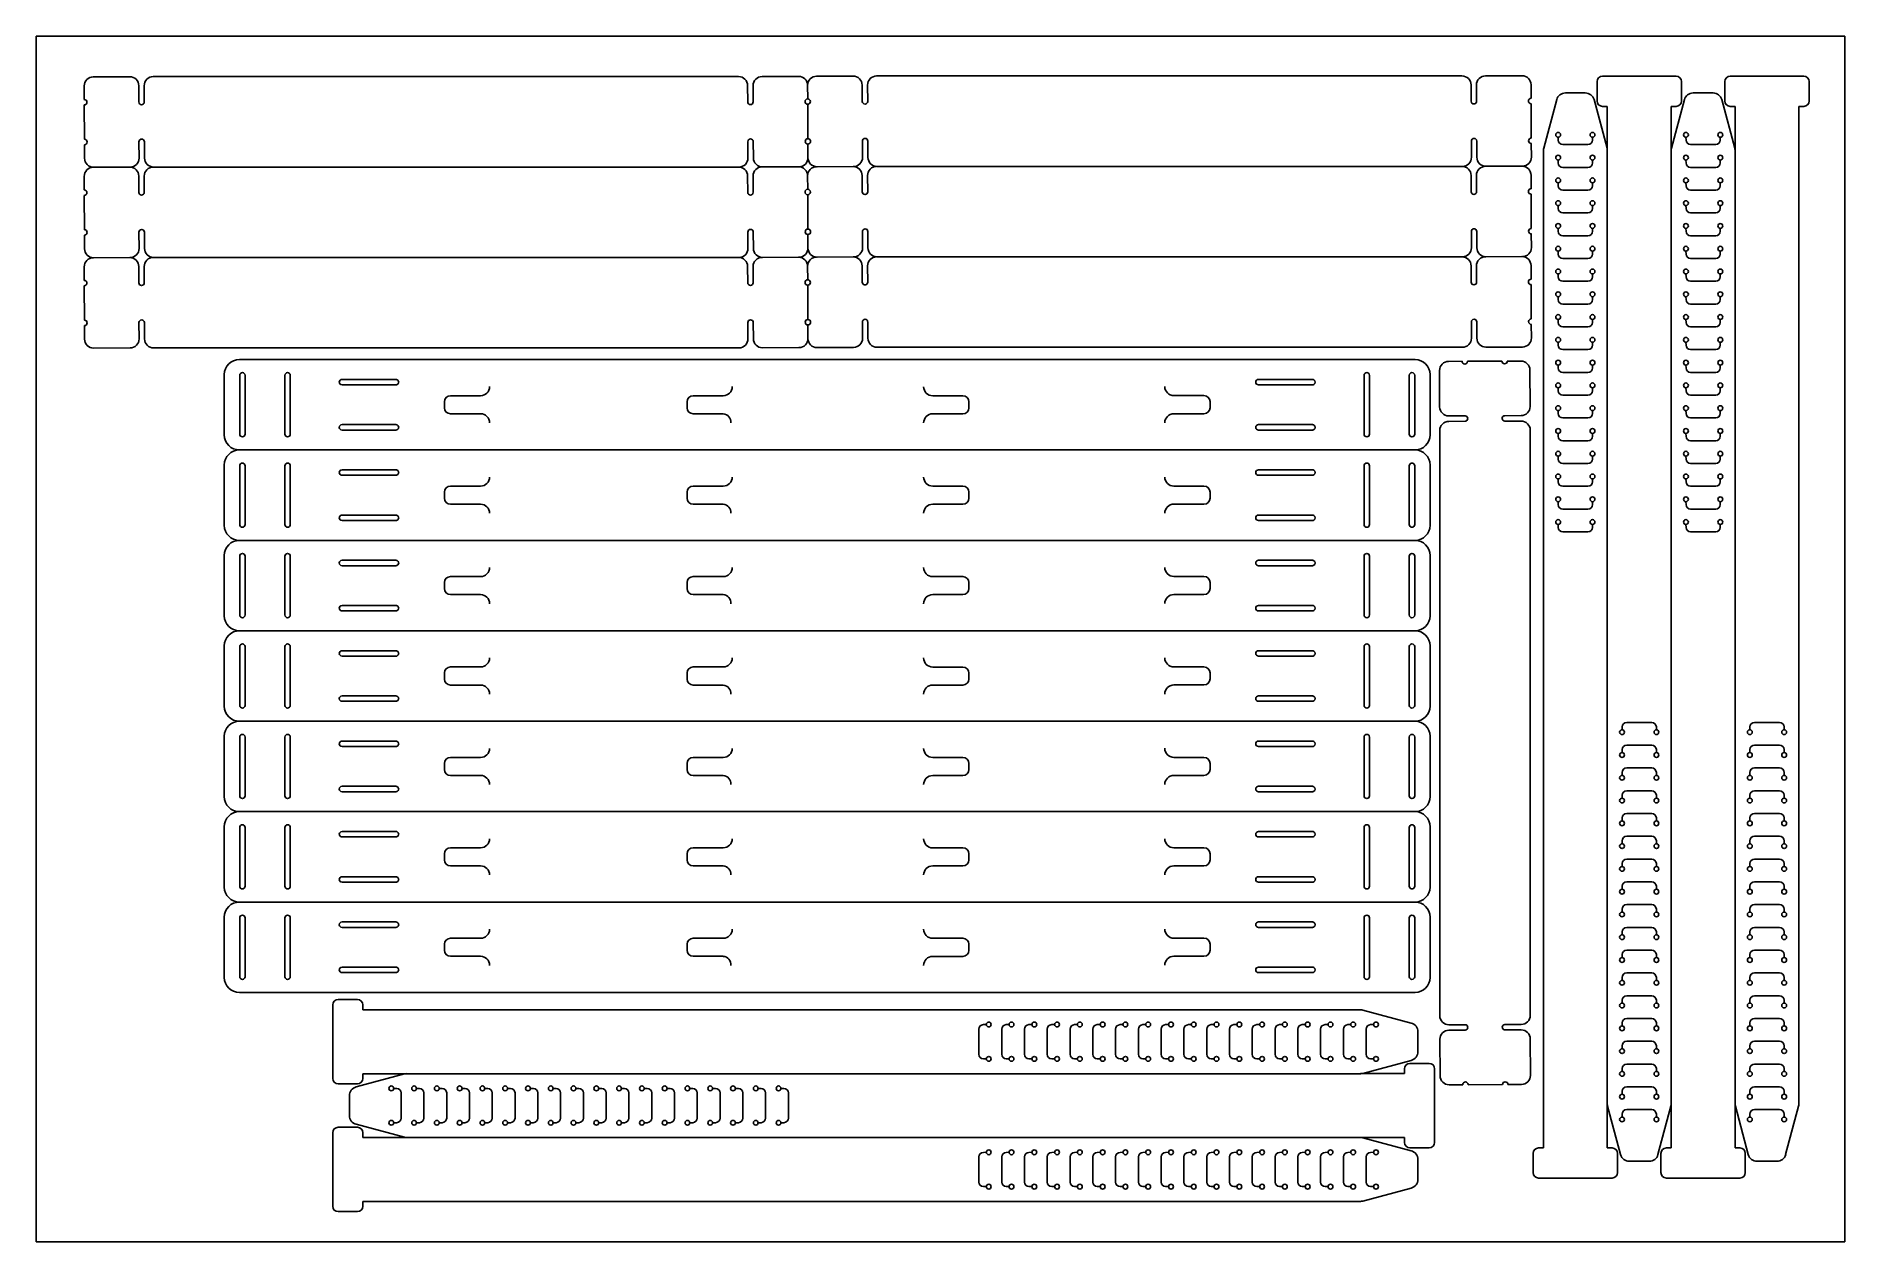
# Model space of a CAD drawing. Header units: millimetres. Extents: x 0 to 600, y 0 to 400.
import ezdxf

# ---------------------------------------------------------------- set-up
doc = ezdxf.new("R2010")
doc.units = ezdxf.units.MM

msp = doc.modelspace()

# ---------------------------------------------------------------- linework, layer by layer
for p, q in [((18.92, 386.5), (31.02, 386.55)), ((38.82, 386.59), (233.01, 386.59)), ((240.81, 386.62), (252.91, 386.67)), ((258.91, 386.7), (271.01, 386.75)), ((278.81, 386.79), (473, 386.79)), ((480.8, 386.82), (492.9, 386.87)), ((544, 386.71), (519.6, 386.71)), ((586.38, 386.71), (561.98, 386.71)), ((15.95, 378.99), (15.93, 383.49)), ((34.03, 383.57), (34.05, 378.17)), ((35.85, 378.18), (35.83, 383.57)), ((236.02, 383.6), (236.05, 378.2)), ((237.85, 378.21), (237.82, 383.61)), ((255.94, 379.19), (255.92, 383.69)), ((274.02, 383.77), (274.05, 378.37)), ((275.85, 378.37), (275.82, 383.77)), ((476.01, 383.8), (476.04, 378.4)), ((477.84, 378.41), (477.81, 383.81)), ((495.93, 379.39), (495.91, 383.89)), ((16.01, 365.79), (15.96, 377.19)), ((256, 365.99), (255.95, 377.39)), ((495.99, 366.19), (495.94, 377.59)), ((16.03, 359.49), (16.01, 363.99)), ((34.11, 364.97), (34.13, 359.57)), ((35.93, 359.58), (35.91, 364.98)), ((236.1, 365), (236.13, 359.6)), ((237.93, 359.61), (237.9, 365.01)), ((256.03, 359.69), (256.01, 364.19)), ((274.1, 365.17), (274.13, 359.77)), ((275.93, 359.77), (275.9, 365.17)), ((476.1, 365.2), (476.12, 359.8)), ((477.92, 359.81), (477.9, 365.21)), ((496.02, 359.89), (496, 364.39)), ((584.77, 45.73), (584.77, 362.11)), ((31.15, 356.55), (19.05, 356.5)), ((233.14, 356.59), (38.95, 356.59)), ((253.04, 356.67), (240.94, 356.62)), ((271.14, 356.75), (259.04, 356.7)), ((473.13, 356.79), (278.94, 356.79)), ((493.03, 356.87), (480.93, 356.82)), ((15.95, 348.99), (15.93, 353.49)), ((34.03, 353.57), (34.05, 348.17)), ((35.85, 348.18), (35.83, 353.57)), ((236.02, 353.6), (236.05, 348.2)), ((237.85, 348.21), (237.82, 353.61)), ((255.94, 349.19), (255.92, 353.69)), ((274.02, 353.77), (274.05, 348.37)), ((275.85, 348.37), (275.82, 353.77)), ((476.01, 353.8), (476.04, 348.4)), ((477.84, 348.41), (477.81, 353.81)), ((495.93, 349.39), (495.91, 353.89)), ((16.01, 335.79), (15.96, 347.19)), ((256, 335.99), (255.95, 347.39)), ((495.99, 336.19), (495.94, 347.59)), ((16.03, 329.49), (16.01, 333.99)), ((34.11, 334.97), (34.13, 329.57)), ((35.93, 329.58), (35.91, 334.98)), ((236.1, 335), (236.13, 329.6)), ((237.93, 329.61), (237.9, 335.01)), ((256.03, 329.69), (256.01, 334.19)), ((274.1, 335.17), (274.13, 329.77)), ((275.93, 329.77), (275.9, 335.17)), ((476.1, 335.2), (476.12, 329.8)), ((477.92, 329.81), (477.9, 335.21)), ((496.02, 329.89), (496, 334.39)), ((31.15, 326.55), (19.05, 326.5)), ((233.14, 326.59), (38.95, 326.59)), ((253.04, 326.67), (240.94, 326.62)), ((271.14, 326.75), (259.04, 326.7)), ((473.13, 326.79), (278.94, 326.79)), ((493.03, 326.87), (480.93, 326.82)), ((15.95, 318.99), (15.93, 323.49)), ((34.03, 323.57), (34.05, 318.17)), ((35.85, 318.18), (35.83, 323.57)), ((236.02, 323.6), (236.05, 318.2)), ((237.85, 318.21), (237.82, 323.61)), ((255.94, 319.19), (255.92, 323.69)), ((274.02, 323.77), (274.05, 318.37)), ((275.85, 318.37), (275.82, 323.77)), ((476.01, 323.8), (476.04, 318.4)), ((477.84, 318.41), (477.81, 323.81)), ((495.93, 319.39), (495.91, 323.89)), ((16.01, 305.79), (15.96, 317.19)), ((256, 305.99), (255.95, 317.39)), ((495.99, 306.19), (495.94, 317.59)), ((16.03, 299.49), (16.01, 303.99)), ((34.11, 304.97), (34.13, 299.57)), ((35.93, 299.58), (35.91, 304.98)), ((236.1, 305), (236.13, 299.6)), ((237.93, 299.61), (237.9, 305.01)), ((256.03, 299.69), (256.01, 304.19)), ((274.1, 305.17), (274.13, 299.77)), ((275.93, 299.77), (275.9, 305.17)), ((476.1, 305.2), (476.12, 299.8)), ((477.92, 299.81), (477.9, 305.21)), ((496.02, 299.89), (496, 304.39)), ((31.15, 296.55), (19.05, 296.5)), ((233.14, 296.59), (38.95, 296.59)), ((253.04, 296.67), (240.94, 296.62)), ((271.14, 296.75), (259.04, 296.7)), ((473.13, 296.79), (278.94, 296.79)), ((493.03, 296.87), (480.93, 296.82)), ((457.41, 292.72), (67.41, 292.72)), ((465.59, 276.99), (465.54, 289.09)), ((468.53, 292.11), (473.03, 292.13)), ((474.83, 292.13), (486.23, 292.18)), ((488.03, 292.19), (492.53, 292.21)), ((495.54, 289.22), (495.59, 277.12)), ((62.41, 287.72), (62.41, 267.72)), ((67.51, 267.97), (67.51, 287.47)), ((69.31, 287.47), (69.31, 267.97)), ((82.51, 267.97), (82.51, 287.47)), ((84.31, 287.47), (84.31, 267.97)), ((119.36, 286.12), (101.46, 286.12)), ((101.46, 284.32), (119.36, 284.32)), ((423.36, 286.12), (405.46, 286.12)), ((405.46, 284.32), (423.36, 284.32)), ((440.51, 267.97), (440.51, 287.47)), ((442.31, 287.47), (442.31, 267.97)), ((455.51, 267.97), (455.51, 287.47)), ((457.31, 287.47), (457.31, 267.97)), ((462.41, 267.72), (462.41, 287.72)), ((135.41, 276.72), (135.41, 278.72)), ((137.41, 280.72), (147.41, 280.72)), ((215.92, 276.72), (215.92, 278.72)), ((227.92, 280.72), (217.92, 280.72)), ((297.41, 280.71), (307.41, 280.71)), ((309.41, 276.71), (309.41, 278.71)), ((377.41, 280.74), (387.41, 280.74)), ((389.41, 276.74), (389.41, 278.74)), ((119.36, 271.12), (101.46, 271.12)), ((147.41, 274.72), (137.41, 274.72)), ((227.92, 274.72), (217.92, 274.72)), ((297.41, 274.71), (307.41, 274.71)), ((377.41, 274.74), (387.41, 274.74)), ((423.36, 271.12), (405.46, 271.12)), ((474.01, 274.03), (468.61, 274.01)), ((468.62, 272.21), (474.01, 272.23)), ((492.61, 274.11), (487.21, 274.09)), ((487.21, 272.29), (492.61, 272.31)), ((101.46, 269.32), (119.36, 269.32)), ((405.46, 269.32), (423.36, 269.32)), ((465.63, 75), (465.63, 269.19)), ((495.63, 269.32), (495.63, 75.13)), ((457.41, 262.72), (67.41, 262.72)), ((62.41, 257.72), (62.41, 237.72)), ((67.51, 237.97), (67.51, 257.47)), ((69.31, 257.47), (69.31, 237.97)), ((82.51, 237.97), (82.51, 257.47)), ((84.31, 257.47), (84.31, 237.97)), ((119.36, 256.12), (101.46, 256.12)), ((101.46, 254.32), (119.36, 254.32)), ((423.36, 256.12), (405.46, 256.12)), ((405.46, 254.32), (423.36, 254.32)), ((440.51, 237.97), (440.51, 257.47)), ((442.31, 257.47), (442.31, 237.97)), ((455.51, 237.97), (455.51, 257.47)), ((457.31, 257.47), (457.31, 237.97)), ((462.41, 237.72), (462.41, 257.72)), ((135.41, 246.72), (135.41, 248.72)), ((137.41, 250.72), (147.41, 250.72)), ((215.92, 246.72), (215.92, 248.72)), ((227.92, 250.72), (217.92, 250.72)), ((297.41, 250.71), (307.41, 250.71)), ((309.41, 246.71), (309.41, 248.71)), ((377.41, 250.74), (387.41, 250.74)), ((389.41, 246.74), (389.41, 248.74)), ((119.36, 241.12), (101.46, 241.12)), ((147.41, 244.72), (137.41, 244.72)), ((227.92, 244.72), (217.92, 244.72)), ((297.41, 244.71), (307.41, 244.71)), ((377.41, 244.74), (387.41, 244.74)), ((423.36, 241.12), (405.46, 241.12)), ((101.46, 239.32), (119.36, 239.32)), ((405.46, 239.32), (423.36, 239.32)), ((457.41, 232.72), (67.41, 232.72)), ((62.41, 227.72), (62.41, 207.72)), ((67.51, 207.97), (67.51, 227.47)), ((69.31, 227.47), (69.31, 207.97)), ((82.51, 207.97), (82.51, 227.47)), ((84.31, 227.47), (84.31, 207.97)), ((119.36, 226.12), (101.46, 226.12)), ((101.46, 224.32), (119.36, 224.32)), ((423.36, 226.12), (405.46, 226.12)), ((405.46, 224.32), (423.36, 224.32)), ((440.51, 207.97), (440.51, 227.47)), ((442.31, 227.47), (442.31, 207.97)), ((455.51, 207.97), (455.51, 227.47)), ((457.31, 227.47), (457.31, 207.97)), ((462.41, 207.72), (462.41, 227.72)), ((135.41, 216.72), (135.41, 218.72)), ((137.41, 220.72), (147.41, 220.72)), ((215.92, 216.72), (215.92, 218.72)), ((227.92, 220.72), (217.92, 220.72)), ((297.41, 220.71), (307.41, 220.71)), ((309.41, 216.71), (309.41, 218.71)), ((377.41, 220.74), (387.41, 220.74)), ((389.41, 216.74), (389.41, 218.74)), ((119.36, 211.12), (101.46, 211.12)), ((147.41, 214.72), (137.41, 214.72)), ((227.92, 214.72), (217.92, 214.72)), ((297.41, 214.71), (307.41, 214.71)), ((377.41, 214.74), (387.41, 214.74)), ((423.36, 211.12), (405.46, 211.12)), ((101.46, 209.32), (119.36, 209.32)), ((405.46, 209.32), (423.36, 209.32)), ((457.41, 202.72), (67.41, 202.72)), ((62.41, 197.72), (62.41, 177.72)), ((67.51, 177.97), (67.51, 197.47)), ((69.31, 197.47), (69.31, 177.97)), ((82.51, 177.97), (82.51, 197.47)), ((84.31, 197.47), (84.31, 177.97)), ((119.36, 196.12), (101.46, 196.12)), ((101.46, 194.32), (119.36, 194.32)), ((423.36, 196.12), (405.46, 196.12)), ((405.46, 194.32), (423.36, 194.32)), ((440.51, 177.97), (440.51, 197.47)), ((442.31, 197.47), (442.31, 177.97)), ((455.51, 177.97), (455.51, 197.47)), ((457.31, 197.47), (457.31, 177.97)), ((462.41, 177.72), (462.41, 197.72)), ((135.41, 186.72), (135.41, 188.72)), ((137.41, 190.72), (147.41, 190.72)), ((215.92, 186.72), (215.92, 188.72)), ((227.92, 190.72), (217.92, 190.72)), ((297.41, 190.71), (307.41, 190.71)), ((309.41, 186.71), (309.41, 188.71)), ((377.41, 190.74), (387.41, 190.74)), ((389.41, 186.74), (389.41, 188.74)), ((119.36, 181.12), (101.46, 181.12)), ((147.41, 184.72), (137.41, 184.72)), ((227.92, 184.72), (217.92, 184.72)), ((297.41, 184.71), (307.41, 184.71)), ((377.41, 184.74), (387.41, 184.74)), ((423.36, 181.12), (405.46, 181.12)), ((101.46, 179.32), (119.36, 179.32)), ((405.46, 179.32), (423.36, 179.32)), ((457.41, 172.72), (67.41, 172.72)), ((62.41, 167.72), (62.41, 147.72)), ((67.51, 147.97), (67.51, 167.47)), ((69.31, 167.47), (69.31, 147.97)), ((82.51, 147.97), (82.51, 167.47)), ((84.31, 167.47), (84.31, 147.97)), ((119.36, 166.12), (101.46, 166.12)), ((101.46, 164.32), (119.36, 164.32)), ((423.36, 166.12), (405.46, 166.12)), ((405.46, 164.32), (423.36, 164.32)), ((440.51, 147.97), (440.51, 167.47)), ((442.31, 167.47), (442.31, 147.97)), ((455.51, 147.97), (455.51, 167.47)), ((457.31, 167.47), (457.31, 147.97)), ((462.41, 147.72), (462.41, 167.72)), ((135.41, 156.72), (135.41, 158.72)), ((137.41, 160.72), (147.41, 160.72)), ((215.92, 156.72), (215.92, 158.72)), ((227.92, 160.72), (217.92, 160.72)), ((297.41, 160.71), (307.41, 160.71)), ((309.41, 156.71), (309.41, 158.71)), ((377.41, 160.74), (387.41, 160.74)), ((389.41, 156.74), (389.41, 158.74)), ((119.36, 151.12), (101.46, 151.12)), ((147.41, 154.72), (137.41, 154.72)), ((227.92, 154.72), (217.92, 154.72)), ((297.41, 154.71), (307.41, 154.71)), ((377.41, 154.74), (387.41, 154.74)), ((423.36, 151.12), (405.46, 151.12)), ((101.46, 149.32), (119.36, 149.32)), ((405.46, 149.32), (423.36, 149.32)), ((457.41, 142.72), (67.41, 142.72)), ((62.41, 137.72), (62.41, 117.72)), ((67.51, 117.97), (67.51, 137.47)), ((69.31, 137.47), (69.31, 117.97)), ((82.51, 117.97), (82.51, 137.47)), ((84.31, 137.47), (84.31, 117.97)), ((119.36, 136.12), (101.46, 136.12)), ((101.46, 134.32), (119.36, 134.32)), ((423.36, 136.12), (405.46, 136.12)), ((405.46, 134.32), (423.36, 134.32)), ((440.51, 117.97), (440.51, 137.47)), ((442.31, 137.47), (442.31, 117.97)), ((455.51, 117.97), (455.51, 137.47)), ((457.31, 137.47), (457.31, 117.97)), ((462.41, 117.72), (462.41, 137.72)), ((135.41, 126.72), (135.41, 128.72)), ((137.41, 130.72), (147.41, 130.72)), ((215.92, 126.72), (215.92, 128.72)), ((227.92, 130.72), (217.92, 130.72)), ((297.41, 130.71), (307.41, 130.71)), ((309.41, 126.71), (309.41, 128.71)), ((377.41, 130.74), (387.41, 130.74)), ((389.41, 126.74), (389.41, 128.74)), ((119.36, 121.12), (101.46, 121.12)), ((147.41, 124.72), (137.41, 124.72)), ((227.92, 124.72), (217.92, 124.72)), ((297.41, 124.71), (307.41, 124.71)), ((377.41, 124.74), (387.41, 124.74)), ((423.36, 121.12), (405.46, 121.12)), ((101.46, 119.32), (119.36, 119.32)), ((405.46, 119.32), (423.36, 119.32)), ((457.41, 112.72), (67.41, 112.72)), ((62.41, 107.72), (62.41, 87.72)), ((67.51, 87.97), (67.51, 107.47)), ((69.31, 107.47), (69.31, 87.97)), ((82.51, 87.97), (82.51, 107.47)), ((84.31, 107.47), (84.31, 87.97)), ((119.36, 106.12), (101.46, 106.12)), ((101.46, 104.32), (119.36, 104.32)), ((423.36, 106.12), (405.46, 106.12)), ((405.46, 104.32), (423.36, 104.32)), ((440.51, 87.97), (440.51, 107.47)), ((442.31, 107.47), (442.31, 87.97)), ((455.51, 87.97), (455.51, 107.47)), ((457.31, 107.47), (457.31, 87.97)), ((462.41, 87.72), (462.41, 107.72)), ((135.41, 96.72), (135.41, 98.72)), ((137.41, 100.72), (147.41, 100.72)), ((215.92, 96.72), (215.92, 98.72)), ((227.92, 100.72), (217.92, 100.72)), ((297.41, 100.71), (307.41, 100.71)), ((309.41, 96.71), (309.41, 98.71)), ((377.41, 100.74), (387.41, 100.74)), ((389.41, 96.74), (389.41, 98.74)), ((119.36, 91.12), (101.46, 91.12)), ((147.41, 94.72), (137.41, 94.72)), ((227.92, 94.72), (217.92, 94.72)), ((297.41, 94.71), (307.41, 94.71)), ((377.41, 94.74), (387.41, 94.74)), ((423.36, 91.12), (405.46, 91.12)), ((101.46, 89.32), (119.36, 89.32)), ((405.46, 89.32), (423.36, 89.32)), ((67.41, 82.72), (457.41, 82.72)), ((98.37, 78.59), (98.37, 54.19)), ((439.34, 76.98), (122.97, 76.98)), ((474.04, 72.04), (468.64, 72.01)), ((492.64, 72.12), (487.24, 72.09)), ((465.71, 55.1), (465.66, 67.2)), ((468.65, 70.21), (474.05, 70.24)), ((487.25, 70.29), (492.65, 70.32)), ((495.66, 67.33), (495.71, 55.23)), ((468.73, 52.11), (473.23, 52.13)), ((475.03, 52.14), (486.43, 52.19)), ((488.23, 52.2), (492.73, 52.22)), ((98.37, 36.21), (98.37, 11.81))]:
    msp.add_line(p, q)
at = {"color": 7, "linetype": 'Continuous', "lineweight": 25, "true_color": 0xffffff}
for p, q in [((517.8, 378.51), (517.8, 384.91)), ((545.8, 384.91), (545.8, 378.51)), ((560.18, 378.51), (560.18, 384.91)), ((588.18, 384.91), (588.18, 378.51)), ((504.41, 378.94), (500.11, 362.89)), ((513.91, 381.16), (507.31, 381.16)), ((521.11, 362.89), (516.81, 378.94)), ((546.79, 378.94), (542.49, 362.89)), ((556.29, 381.16), (549.69, 381.16)), ((563.49, 362.89), (559.19, 378.94)), ((521.2, 376.71), (519.6, 376.71)), ((521.2, 45.76), (521.2, 376.71)), ((544, 376.71), (542.4, 376.71)), ((563.58, 376.71), (561.98, 376.71)), ((563.58, 45.76), (563.58, 376.71)), ((586.38, 376.71), (584.78, 376.71)), ((500.01, 362.11), (500.01, 31.16)), ((542.39, 362.11), (542.39, 31.16)), ((100.17, 80.39), (106.57, 80.39)), ((108.37, 78.59), (108.37, 76.99)), ((440.09, 76.89), (456.15, 72.59)), ((458.37, 69.69), (458.37, 63.09)), ((456.15, 60.2), (440.09, 55.89)), ((122.19, 55.7), (106.14, 51.4)), ((439.32, 55.79), (108.37, 55.79)), ((108.37, 55.79), (108.37, 54.19)), ((453.91, 57.4), (453.91, 55.8)), ((462.11, 59.2), (455.71, 59.2)), ((463.91, 33), (463.91, 57.4)), ((106.57, 52.39), (100.17, 52.39)), ((103.91, 48.5), (103.91, 41.91)), ((525.6, 28.93), (521.3, 44.99)), ((542.3, 44.99), (537.99, 28.93)), ((567.98, 28.93), (563.68, 44.99)), ((584.68, 44.99), (580.37, 28.93)), ((100.17, 38.01), (106.57, 38.01)), ((106.14, 39.01), (122.19, 34.71)), ((108.37, 36.21), (108.37, 34.61)), ((122.97, 34.6), (453.91, 34.6)), ((440.09, 34.51), (456.15, 30.21)), ((453.91, 34.6), (453.91, 33)), ((455.71, 31.2), (462.11, 31.2)), ((500.01, 31.16), (498.41, 31.16)), ((522.81, 31.16), (521.21, 31.16)), ((542.39, 31.16), (540.79, 31.16)), ((565.19, 31.16), (563.59, 31.16)), ((458.37, 27.31), (458.37, 20.71)), ((496.61, 29.36), (496.61, 22.96)), ((524.61, 22.96), (524.61, 29.36)), ((535.1, 26.71), (528.5, 26.71)), ((538.99, 29.36), (538.99, 22.96)), ((566.99, 22.96), (566.99, 29.36)), ((577.48, 26.71), (570.88, 26.71)), ((498.41, 21.16), (522.81, 21.16)), ((540.79, 21.16), (565.19, 21.16)), ((439.32, 13.41), (108.37, 13.41)), ((108.37, 13.41), (108.37, 11.81)), ((456.15, 17.82), (440.09, 13.51)), ((106.57, 10.01), (100.17, 10.01))]:
    msp.add_line(p, q, dxfattribs=at)
at = {"lineweight": 25}
for p, q in [((542.4, 376.71), (542.39, 362.11)), ((584.78, 376.71), (584.77, 362.11)), ((108.37, 76.99), (122.97, 76.98)), ((453.91, 55.8), (439.32, 55.8)), ((521.21, 31.16), (521.2, 45.76)), ((563.59, 31.16), (563.58, 45.76)), ((108.37, 34.61), (122.97, 34.6))]:
    msp.add_line(p, q, dxfattribs=at)
at = {"linetype": 'Continuous'}
for p, q in [((504.94, 365.49), (504.92, 366.46)), ((516.3, 366.46), (516.28, 365.49)), ((547.32, 365.49), (547.3, 366.46)), ((558.68, 366.46), (558.66, 365.49)), ((514.78, 364.02), (506.44, 364.02)), ((557.16, 364.02), (548.82, 364.02)), ((504.94, 357.94), (504.92, 358.91)), ((514.78, 356.46), (506.44, 356.46)), ((516.3, 358.91), (516.28, 357.94)), ((547.32, 357.94), (547.3, 358.91)), ((557.16, 356.46), (548.82, 356.46)), ((558.68, 358.91), (558.66, 357.94)), ((504.94, 350.38), (504.92, 351.35)), ((514.78, 348.9), (506.44, 348.9)), ((516.3, 351.35), (516.28, 350.38)), ((547.32, 350.38), (547.3, 351.35)), ((557.16, 348.9), (548.82, 348.9)), ((558.68, 351.35), (558.66, 350.38)), ((504.94, 342.82), (504.92, 343.79)), ((516.3, 343.79), (516.28, 342.82)), ((547.32, 342.82), (547.3, 343.79)), ((558.68, 343.79), (558.66, 342.82)), ((504.94, 335.26), (504.92, 336.24)), ((514.78, 341.35), (506.44, 341.35)), ((516.3, 336.24), (516.28, 335.26)), ((547.32, 335.26), (547.3, 336.24)), ((557.16, 341.35), (548.82, 341.35)), ((558.68, 336.24), (558.66, 335.26)), ((514.78, 333.79), (506.44, 333.79)), ((557.16, 333.79), (548.82, 333.79)), ((504.94, 327.71), (504.92, 328.68)), ((514.78, 326.23), (506.44, 326.23)), ((516.3, 328.68), (516.28, 327.71)), ((547.32, 327.71), (547.3, 328.68)), ((557.16, 326.23), (548.82, 326.23)), ((558.68, 328.68), (558.66, 327.71)), ((504.94, 320.15), (504.92, 321.12)), ((514.78, 318.67), (506.44, 318.67)), ((516.3, 321.12), (516.28, 320.15)), ((547.32, 320.15), (547.3, 321.12)), ((557.16, 318.67), (548.82, 318.67)), ((558.68, 321.12), (558.66, 320.15)), ((504.94, 312.59), (504.92, 313.57)), ((516.3, 313.57), (516.28, 312.59)), ((547.32, 312.59), (547.3, 313.57)), ((558.68, 313.57), (558.66, 312.59)), ((504.94, 305.04), (504.92, 306.01)), ((514.78, 311.12), (506.44, 311.12)), ((516.3, 306.01), (516.28, 305.04)), ((547.32, 305.04), (547.3, 306.01)), ((557.16, 311.12), (548.82, 311.12)), ((558.68, 306.01), (558.66, 305.04)), ((514.78, 303.56), (506.44, 303.56)), ((557.16, 303.56), (548.82, 303.56)), ((504.94, 297.48), (504.92, 298.45)), ((514.78, 296), (506.44, 296)), ((516.3, 298.45), (516.28, 297.48)), ((547.32, 297.48), (547.3, 298.45)), ((557.16, 296), (548.82, 296)), ((558.68, 298.45), (558.66, 297.48)), ((504.94, 289.92), (504.92, 290.9)), ((514.78, 288.45), (506.44, 288.45)), ((516.3, 290.9), (516.28, 289.92)), ((547.32, 289.92), (547.3, 290.9)), ((557.16, 288.45), (548.82, 288.45)), ((558.68, 290.9), (558.66, 289.92)), ((504.94, 282.37), (504.92, 283.34)), ((516.3, 283.34), (516.28, 282.37)), ((547.32, 282.37), (547.3, 283.34)), ((558.68, 283.34), (558.66, 282.37)), ((514.78, 280.89), (506.44, 280.89)), ((557.16, 280.89), (548.82, 280.89)), ((504.94, 274.81), (504.92, 275.78)), ((514.78, 273.33), (506.44, 273.33)), ((516.3, 275.78), (516.28, 274.81)), ((547.32, 274.81), (547.3, 275.78)), ((557.16, 273.33), (548.82, 273.33)), ((558.68, 275.78), (558.66, 274.81)), ((504.94, 267.25), (504.92, 268.22)), ((514.78, 265.78), (506.44, 265.78)), ((516.3, 268.22), (516.28, 267.25)), ((547.32, 267.25), (547.3, 268.22)), ((557.16, 265.78), (548.82, 265.78)), ((558.68, 268.22), (558.66, 267.25)), ((504.94, 259.69), (504.92, 260.67)), ((514.78, 258.22), (506.44, 258.22)), ((516.3, 260.67), (516.28, 259.69)), ((547.32, 259.69), (547.3, 260.67)), ((557.16, 258.22), (548.82, 258.22)), ((558.68, 260.67), (558.66, 259.69)), ((504.94, 252.14), (504.92, 253.11)), ((516.3, 253.11), (516.28, 252.14)), ((547.32, 252.14), (547.3, 253.11)), ((558.68, 253.11), (558.66, 252.14)), ((514.78, 250.66), (506.44, 250.66)), ((557.16, 250.66), (548.82, 250.66)), ((504.94, 244.58), (504.92, 245.55)), ((514.78, 243.1), (506.44, 243.1)), ((516.3, 245.55), (516.28, 244.58)), ((547.32, 244.58), (547.3, 245.55)), ((557.16, 243.1), (548.82, 243.1)), ((558.68, 245.55), (558.66, 244.58)), ((504.94, 237.02), (504.92, 238)), ((514.78, 235.55), (506.44, 235.55)), ((516.3, 238), (516.28, 237.02)), ((547.32, 237.02), (547.3, 238)), ((557.16, 235.55), (548.82, 235.55)), ((558.68, 238), (558.66, 237.02)), ((526.13, 170.85), (526.11, 169.88)), ((535.97, 172.32), (527.63, 172.32)), ((537.48, 169.88), (537.47, 170.85)), ((568.51, 170.85), (568.49, 169.88)), ((578.35, 172.32), (570.01, 172.32)), ((579.86, 169.88), (579.85, 170.85)), ((526.13, 163.29), (526.11, 162.32)), ((535.97, 164.77), (527.63, 164.77)), ((537.48, 162.32), (537.47, 163.29)), ((568.51, 163.29), (568.49, 162.32)), ((578.35, 164.77), (570.01, 164.77)), ((579.86, 162.32), (579.85, 163.29)), ((535.97, 157.21), (527.63, 157.21)), ((578.35, 157.21), (570.01, 157.21)), ((526.13, 155.73), (526.11, 154.76)), ((537.48, 154.76), (537.47, 155.73)), ((568.51, 155.73), (568.49, 154.76)), ((579.86, 154.76), (579.85, 155.73)), ((526.13, 148.18), (526.11, 147.2)), ((535.97, 149.65), (527.63, 149.65)), ((537.48, 147.2), (537.47, 148.18)), ((568.51, 148.18), (568.49, 147.2)), ((578.35, 149.65), (570.01, 149.65)), ((579.86, 147.2), (579.85, 148.18)), ((526.13, 140.62), (526.11, 139.65)), ((535.97, 142.1), (527.63, 142.1)), ((537.48, 139.65), (537.47, 140.62)), ((568.51, 140.62), (568.49, 139.65)), ((578.35, 142.1), (570.01, 142.1)), ((579.86, 139.65), (579.85, 140.62)), ((526.13, 133.06), (526.11, 132.09)), ((535.97, 134.54), (527.63, 134.54)), ((537.48, 132.09), (537.47, 133.06)), ((568.51, 133.06), (568.49, 132.09)), ((578.35, 134.54), (570.01, 134.54)), ((579.86, 132.09), (579.85, 133.06)), ((535.97, 126.98), (527.63, 126.98)), ((578.35, 126.98), (570.01, 126.98)), ((526.13, 125.51), (526.11, 124.53)), ((537.48, 124.53), (537.47, 125.51)), ((568.51, 125.51), (568.49, 124.53)), ((579.86, 124.53), (579.85, 125.51)), ((526.13, 117.95), (526.11, 116.98)), ((535.97, 119.43), (527.63, 119.43)), ((537.48, 116.98), (537.47, 117.95)), ((568.51, 117.95), (568.49, 116.98)), ((578.35, 119.43), (570.01, 119.43)), ((579.86, 116.98), (579.85, 117.95)), ((526.13, 110.39), (526.11, 109.42)), ((535.97, 111.87), (527.63, 111.87)), ((537.48, 109.42), (537.47, 110.39)), ((568.51, 110.39), (568.49, 109.42)), ((578.35, 111.87), (570.01, 111.87)), ((579.86, 109.42), (579.85, 110.39)), ((526.13, 102.84), (526.11, 101.86)), ((535.97, 104.31), (527.63, 104.31)), ((537.48, 101.86), (537.47, 102.84)), ((568.51, 102.84), (568.49, 101.86)), ((578.35, 104.31), (570.01, 104.31)), ((579.86, 101.86), (579.85, 102.84)), ((535.97, 96.75), (527.63, 96.75)), ((578.35, 96.75), (570.01, 96.75)), ((526.13, 95.28), (526.11, 94.31)), ((537.48, 94.31), (537.47, 95.28)), ((568.51, 95.28), (568.49, 94.31)), ((579.86, 94.31), (579.85, 95.28)), ((526.13, 87.72), (526.11, 86.75)), ((535.97, 89.2), (527.63, 89.2)), ((537.48, 86.75), (537.47, 87.72)), ((568.51, 87.72), (568.49, 86.75)), ((578.35, 89.2), (570.01, 89.2)), ((579.86, 86.75), (579.85, 87.72)), ((526.13, 80.16), (526.11, 79.19)), ((535.97, 81.64), (527.63, 81.64)), ((537.48, 79.19), (537.47, 80.16)), ((568.51, 80.16), (568.49, 79.19)), ((578.35, 81.64), (570.01, 81.64)), ((579.86, 79.19), (579.85, 80.16)), ((315.2, 72.08), (314.23, 72.06)), ((322.76, 72.08), (321.79, 72.06)), ((330.32, 72.08), (329.34, 72.06)), ((337.87, 72.08), (336.9, 72.06)), ((345.43, 72.08), (344.46, 72.06)), ((352.99, 72.08), (352.01, 72.06)), ((360.54, 72.08), (359.57, 72.06)), ((368.1, 72.08), (367.13, 72.06)), ((375.66, 72.08), (374.69, 72.06)), ((383.21, 72.08), (382.24, 72.06)), ((390.77, 72.08), (389.8, 72.06)), ((398.33, 72.08), (397.36, 72.06)), ((405.89, 72.08), (404.91, 72.06)), ((413.44, 72.08), (412.47, 72.06)), ((421, 72.08), (420.03, 72.06)), ((428.56, 72.08), (427.58, 72.06)), ((436.11, 72.08), (435.14, 72.06)), ((443.67, 72.08), (442.7, 72.06)), ((526.13, 72.61), (526.11, 71.63)), ((535.97, 74.08), (527.63, 74.08)), ((537.48, 71.63), (537.47, 72.61)), ((568.51, 72.61), (568.49, 71.63)), ((578.35, 74.08), (570.01, 74.08)), ((579.86, 71.63), (579.85, 72.61)), ((312.75, 70.56), (312.75, 62.22)), ((320.31, 70.56), (320.31, 62.22)), ((327.87, 70.56), (327.87, 62.22)), ((335.42, 70.56), (335.42, 62.22)), ((342.98, 70.56), (342.98, 62.22)), ((350.54, 70.56), (350.54, 62.22)), ((358.1, 70.56), (358.1, 62.22)), ((365.65, 70.56), (365.65, 62.22)), ((373.21, 70.56), (373.21, 62.22)), ((380.77, 70.56), (380.77, 62.22)), ((388.32, 70.56), (388.32, 62.22)), ((395.88, 70.56), (395.88, 62.22)), ((403.44, 70.56), (403.44, 62.22)), ((410.99, 70.56), (410.99, 62.22)), ((418.55, 70.56), (418.55, 62.22)), ((426.11, 70.56), (426.11, 62.22)), ((433.67, 70.56), (433.67, 62.22)), ((441.22, 70.56), (441.22, 62.22)), ((535.97, 66.53), (527.63, 66.53)), ((578.35, 66.53), (570.01, 66.53)), ((314.23, 60.72), (315.2, 60.7)), ((321.79, 60.72), (322.76, 60.7)), ((329.34, 60.72), (330.32, 60.7)), ((336.9, 60.72), (337.87, 60.7)), ((344.46, 60.72), (345.43, 60.7)), ((352.01, 60.72), (352.99, 60.7)), ((359.57, 60.72), (360.54, 60.7)), ((367.13, 60.72), (368.1, 60.7)), ((374.69, 60.72), (375.66, 60.7)), ((382.24, 60.72), (383.21, 60.7)), ((389.8, 60.72), (390.77, 60.7)), ((397.36, 60.72), (398.33, 60.7)), ((404.91, 60.72), (405.89, 60.7)), ((412.47, 60.72), (413.44, 60.7)), ((420.03, 60.72), (421, 60.7)), ((427.58, 60.72), (428.56, 60.7)), ((435.14, 60.72), (436.11, 60.7)), ((442.7, 60.72), (443.67, 60.7)), ((526.13, 65.05), (526.11, 64.08)), ((537.48, 64.08), (537.47, 65.05)), ((568.51, 65.05), (568.49, 64.08)), ((579.86, 64.08), (579.85, 65.05)), ((526.13, 57.49), (526.11, 56.52)), ((535.97, 58.97), (527.63, 58.97)), ((537.48, 56.52), (537.47, 57.49)), ((568.51, 57.49), (568.49, 56.52)), ((578.35, 58.97), (570.01, 58.97)), ((579.86, 56.52), (579.85, 57.49)), ((118.61, 50.89), (119.59, 50.88)), ((121.06, 49.38), (121.06, 41.03)), ((126.17, 50.89), (127.14, 50.88)), ((128.62, 49.38), (128.62, 41.03)), ((133.73, 50.89), (134.7, 50.88)), ((136.18, 49.38), (136.18, 41.03)), ((141.28, 50.89), (142.26, 50.88)), ((143.73, 49.38), (143.73, 41.03)), ((148.84, 50.89), (149.81, 50.88)), ((151.29, 49.38), (151.29, 41.03)), ((156.4, 50.89), (157.37, 50.88)), ((158.85, 49.38), (158.85, 41.03)), ((163.95, 50.89), (164.93, 50.88)), ((166.4, 49.38), (166.4, 41.03)), ((171.51, 50.89), (172.48, 50.88)), ((173.96, 49.38), (173.96, 41.03)), ((179.07, 50.89), (180.04, 50.88)), ((181.52, 49.38), (181.52, 41.03)), ((186.63, 50.89), (187.6, 50.88)), ((189.07, 49.38), (189.07, 41.03)), ((194.18, 50.89), (195.16, 50.88)), ((196.63, 49.38), (196.63, 41.03)), ((201.74, 50.89), (202.71, 50.88)), ((204.19, 49.38), (204.19, 41.03)), ((209.3, 50.89), (210.27, 50.88)), ((211.75, 49.38), (211.75, 41.03)), ((216.85, 50.89), (217.83, 50.88)), ((219.3, 49.38), (219.3, 41.03)), ((224.41, 50.89), (225.38, 50.88)), ((226.86, 49.38), (226.86, 41.03)), ((231.97, 50.89), (232.94, 50.88)), ((234.42, 49.38), (234.42, 41.03)), ((239.52, 50.89), (240.5, 50.88)), ((241.97, 49.38), (241.97, 41.03)), ((247.08, 50.89), (248.05, 50.88)), ((249.53, 49.38), (249.53, 41.03)), ((526.13, 49.94), (526.11, 48.96)), ((535.97, 51.41), (527.63, 51.41)), ((537.48, 48.96), (537.47, 49.94)), ((568.51, 49.94), (568.49, 48.96)), ((578.35, 51.41), (570.01, 51.41)), ((579.86, 48.96), (579.85, 49.94)), ((526.13, 42.38), (526.11, 41.41)), ((535.97, 43.86), (527.63, 43.86)), ((537.48, 41.41), (537.47, 42.38)), ((568.51, 42.38), (568.49, 41.41)), ((578.35, 43.86), (570.01, 43.86)), ((579.86, 41.41), (579.85, 42.38)), ((119.59, 39.53), (118.61, 39.52)), ((127.14, 39.53), (126.17, 39.52)), ((134.7, 39.53), (133.73, 39.52)), ((142.26, 39.53), (141.28, 39.52)), ((149.81, 39.53), (148.84, 39.52)), ((157.37, 39.53), (156.4, 39.52)), ((164.93, 39.53), (163.95, 39.52)), ((172.48, 39.53), (171.51, 39.52)), ((180.04, 39.53), (179.07, 39.52)), ((187.6, 39.53), (186.63, 39.52)), ((195.16, 39.53), (194.18, 39.52)), ((202.71, 39.53), (201.74, 39.52)), ((210.27, 39.53), (209.3, 39.52)), ((217.83, 39.53), (216.85, 39.52)), ((225.38, 39.53), (224.41, 39.52)), ((232.94, 39.53), (231.97, 39.52)), ((240.5, 39.53), (239.52, 39.52)), ((248.05, 39.53), (247.08, 39.52)), ((312.75, 28.18), (312.75, 19.84)), ((315.2, 29.7), (314.23, 29.68)), ((320.31, 28.18), (320.31, 19.84)), ((322.76, 29.7), (321.79, 29.68)), ((327.87, 28.18), (327.87, 19.84)), ((330.32, 29.7), (329.34, 29.68)), ((335.42, 28.18), (335.42, 19.84)), ((337.87, 29.7), (336.9, 29.68)), ((342.98, 28.18), (342.98, 19.84)), ((345.43, 29.7), (344.46, 29.68)), ((350.54, 28.18), (350.54, 19.84)), ((352.99, 29.7), (352.01, 29.68)), ((358.1, 28.18), (358.1, 19.84)), ((360.54, 29.7), (359.57, 29.68)), ((365.65, 28.18), (365.65, 19.84)), ((368.1, 29.7), (367.13, 29.68)), ((373.21, 28.18), (373.21, 19.84)), ((375.66, 29.7), (374.69, 29.68)), ((380.77, 28.18), (380.77, 19.84)), ((383.21, 29.7), (382.24, 29.68)), ((388.32, 28.18), (388.32, 19.84)), ((390.77, 29.7), (389.8, 29.68)), ((395.88, 28.18), (395.88, 19.84)), ((398.33, 29.7), (397.36, 29.68)), ((403.44, 28.18), (403.44, 19.84)), ((405.89, 29.7), (404.91, 29.68)), ((410.99, 28.18), (410.99, 19.84)), ((413.44, 29.7), (412.47, 29.68)), ((418.55, 28.18), (418.55, 19.84)), ((421, 29.7), (420.03, 29.68)), ((426.11, 28.18), (426.11, 19.84)), ((428.56, 29.7), (427.58, 29.68)), ((433.67, 28.18), (433.67, 19.84)), ((436.11, 29.7), (435.14, 29.68)), ((441.22, 28.18), (441.22, 19.84)), ((443.67, 29.7), (442.7, 29.68)), ((314.23, 18.34), (315.2, 18.32)), ((321.79, 18.34), (322.76, 18.32)), ((329.34, 18.34), (330.32, 18.32)), ((336.9, 18.34), (337.87, 18.32)), ((344.46, 18.34), (345.43, 18.32)), ((352.01, 18.34), (352.99, 18.32)), ((359.57, 18.34), (360.54, 18.32)), ((367.13, 18.34), (368.1, 18.32)), ((374.69, 18.34), (375.66, 18.32)), ((382.24, 18.34), (383.21, 18.32)), ((389.8, 18.34), (390.77, 18.32)), ((397.36, 18.34), (398.33, 18.32)), ((404.91, 18.34), (405.89, 18.32)), ((412.47, 18.34), (413.44, 18.32)), ((420.03, 18.34), (421, 18.32)), ((427.58, 18.34), (428.56, 18.32)), ((435.14, 18.34), (436.11, 18.32)), ((442.7, 18.34), (443.67, 18.32))]:
    msp.add_line(p, q, dxfattribs=at)
msp.add_lwpolyline([(0, 0), (600, 0), (600, 400), (0, 400)], close=True)
for centre in [(255.95, 378.29), (256, 365.09), (255.95, 348.29), (256, 335.09), (255.95, 318.29), (256, 305.09)]:
    msp.add_circle(centre, 0.9)
for centre in [(504.91, 367.26), (516.31, 367.26), (547.29, 367.26), (558.69, 367.26), (504.91, 359.71), (516.31, 359.71), (547.29, 359.71), (558.69, 359.71), (504.91, 352.15), (516.31, 352.15), (547.29, 352.15), (558.69, 352.15), (504.91, 344.59), (516.31, 344.59), (547.29, 344.59), (558.69, 344.59), (504.91, 337.04), (516.31, 337.04), (547.29, 337.04), (558.69, 337.04), (504.91, 329.48), (516.31, 329.48), (547.29, 329.48), (558.69, 329.48), (504.91, 321.92), (516.31, 321.92), (547.29, 321.92), (558.69, 321.92), (504.91, 314.37), (516.31, 314.37), (547.29, 314.37), (558.69, 314.37), (504.91, 306.81), (516.31, 306.81), (547.29, 306.81), (558.69, 306.81), (504.91, 299.25), (516.31, 299.25), (547.29, 299.25), (558.69, 299.25), (504.91, 291.69), (516.31, 291.69), (547.29, 291.69), (558.69, 291.69), (504.91, 284.14), (516.31, 284.14), (547.29, 284.14), (558.69, 284.14), (504.91, 276.58), (516.31, 276.58), (547.29, 276.58), (558.69, 276.58), (504.91, 269.02), (516.31, 269.02), (547.29, 269.02), (558.69, 269.02), (504.91, 261.47), (516.31, 261.47), (547.29, 261.47), (558.69, 261.47), (504.91, 253.91), (516.31, 253.91), (547.29, 253.91), (558.69, 253.91), (504.91, 246.35), (516.31, 246.35), (547.29, 246.35), (558.69, 246.35), (504.91, 238.8), (516.31, 238.8), (547.29, 238.8), (558.69, 238.8), (526.1, 169.08), (537.5, 169.08), (568.48, 169.08), (579.88, 169.08), (526.1, 161.52), (537.5, 161.52), (568.48, 161.52), (579.88, 161.52), (526.1, 153.96), (537.5, 153.96), (568.48, 153.96), (579.88, 153.96), (526.1, 146.4), (537.5, 146.4), (568.48, 146.4), (579.88, 146.4), (526.1, 138.85), (537.5, 138.85), (568.48, 138.85), (579.88, 138.85), (526.1, 131.29), (537.5, 131.29), (568.48, 131.29), (579.88, 131.29), (526.1, 123.73), (537.5, 123.73), (568.48, 123.73), (579.88, 123.73), (526.1, 116.18), (537.5, 116.18), (568.48, 116.18), (579.88, 116.18), (526.1, 108.62), (537.5, 108.62), (568.48, 108.62), (579.88, 108.62), (526.1, 101.06), (537.5, 101.06), (568.48, 101.06), (579.88, 101.06), (526.1, 93.51), (537.5, 93.51), (568.48, 93.51), (579.88, 93.51), (526.1, 85.95), (537.5, 85.95), (568.48, 85.95), (579.88, 85.95), (526.1, 78.39), (537.5, 78.39), (568.48, 78.39), (579.88, 78.39), (316, 72.09), (323.56, 72.09), (331.12, 72.09), (338.67, 72.09), (346.23, 72.09), (353.79, 72.09), (361.34, 72.09), (368.9, 72.09), (376.46, 72.09), (384.01, 72.09), (391.57, 72.09), (399.13, 72.09), (406.69, 72.09), (414.24, 72.09), (421.8, 72.09), (429.36, 72.09), (436.91, 72.09), (444.47, 72.09), (526.1, 70.83), (537.5, 70.83), (568.48, 70.83), (579.88, 70.83), (316, 60.69), (323.56, 60.69), (331.12, 60.69), (338.67, 60.69), (346.23, 60.69), (353.79, 60.69), (361.34, 60.69), (368.9, 60.69), (376.46, 60.69), (384.01, 60.69), (391.57, 60.69), (399.13, 60.69), (406.69, 60.69), (414.24, 60.69), (421.8, 60.69), (429.36, 60.69), (436.91, 60.69), (444.47, 60.69), (526.1, 63.28), (537.5, 63.28), (568.48, 63.28), (579.88, 63.28), (526.1, 55.72), (537.5, 55.72), (568.48, 55.72), (579.88, 55.72), (117.81, 50.9), (125.37, 50.9), (132.93, 50.9), (140.48, 50.9), (148.04, 50.9), (155.6, 50.9), (163.15, 50.9), (170.71, 50.9), (178.27, 50.9), (185.83, 50.9), (193.38, 50.9), (200.94, 50.9), (208.5, 50.9), (216.05, 50.9), (223.61, 50.9), (231.17, 50.9), (238.72, 50.9), (246.28, 50.9), (526.1, 48.16), (537.5, 48.16), (568.48, 48.16), (579.88, 48.16), (117.81, 39.5), (125.37, 39.5), (132.93, 39.5), (140.48, 39.5), (148.04, 39.5), (155.6, 39.5), (163.15, 39.5), (170.71, 39.5), (178.27, 39.5), (185.83, 39.5), (193.38, 39.5), (200.94, 39.5), (208.5, 39.5), (216.05, 39.5), (223.61, 39.5), (231.17, 39.5), (238.72, 39.5), (246.28, 39.5), (526.1, 40.61), (537.5, 40.61), (568.48, 40.61), (579.88, 40.61), (316, 29.71), (323.56, 29.71), (331.12, 29.71), (338.67, 29.71), (346.23, 29.71), (353.79, 29.71), (361.34, 29.71), (368.9, 29.71), (376.46, 29.71), (384.01, 29.71), (391.57, 29.71), (399.13, 29.71), (406.69, 29.71), (414.24, 29.71), (421.8, 29.71), (429.36, 29.71), (436.91, 29.71), (444.47, 29.71), (316, 18.31), (323.56, 18.31), (331.12, 18.31), (338.67, 18.31), (346.23, 18.31), (353.79, 18.31), (361.34, 18.31), (368.9, 18.31), (376.46, 18.31), (384.01, 18.31), (391.57, 18.31), (399.13, 18.31), (406.69, 18.31), (414.24, 18.31), (421.8, 18.31), (429.36, 18.31), (436.91, 18.31), (444.47, 18.31)]:
    msp.add_circle(centre, 0.8, dxfattribs=at)
for centre, radius, start, end in [((18.93, 383.5), 3, 90.25, 180.25), ((31.03, 383.55), 3, 0.25, 90.25), ((38.83, 383.59), 3, 90.25, 180.25), ((233.02, 383.59), 3, 0.25, 90.25), ((240.82, 383.62), 3, 90.25, 180.25), ((252.92, 383.67), 3, 0.25, 90.25), ((258.92, 383.7), 3, 90.25, 180.25), ((271.02, 383.75), 3, 0.25, 90.25), ((278.82, 383.79), 3, 90.25, 180.25), ((473.01, 383.79), 3, 0.25, 90.25), ((480.81, 383.82), 3, 90.25, 180.25), ((492.91, 383.87), 3, 0.25, 90.25), ((15.95, 378.09), 0.9, 270.25, 90.25), ((34.95, 378.17), 0.9, 180.25, 0.25), ((236.95, 378.2), 0.9, 180.25, 0.25), ((274.95, 378.37), 0.9, 180.25, 0.25), ((476.94, 378.4), 0.9, 180.25, 0.25), ((495.94, 378.49), 0.9, 90.25, 270.25), ((275, 365.17), 0.9, 0.25, 180.25), ((477, 365.2), 0.9, 0.25, 180.25), ((496, 365.29), 0.9, 90.25009, 270.24991), ((16.01, 364.89), 0.9, 270.25009, 90.24991), ((35.01, 364.97), 0.9, 0.25, 180.25), ((237, 365), 0.9, 0.25, 180.25), ((18.93, 353.5), 3, 90.25, 180.25), ((19.03, 359.5), 3, 180.25, 270.25), ((31.03, 353.55), 3, 0.25, 90.25), ((31.13, 359.55), 3, 270.25, 0.25), ((38.83, 353.59), 3, 90.25, 180.25), ((38.93, 359.59), 3, 180.25, 270.25), ((233.02, 353.59), 3, 0.25, 90.25), ((233.13, 359.59), 3, 270.25, 0.25), ((240.82, 353.62), 3, 90.25, 180.25), ((240.93, 359.62), 3, 180.25, 270.25), ((252.92, 353.67), 3, 0.25, 90.25), ((253.03, 359.67), 3, 270.25, 0.25), ((258.92, 353.7), 3, 90.25, 180.25), ((259.03, 359.7), 3, 180.25, 270.25), ((271.02, 353.75), 3, 0.25, 90.25), ((271.13, 359.75), 3, 270.25, 0.25), ((278.82, 353.79), 3, 90.25, 180.25), ((278.93, 359.79), 3, 180.25, 270.25), ((473.01, 353.79), 3, 0.25, 90.25), ((473.12, 359.79), 3, 270.25, 0.25), ((480.81, 353.82), 3, 90.25, 180.25), ((480.92, 359.82), 3, 180.25, 270.25), ((492.91, 353.87), 3, 0.25, 90.25), ((493.02, 359.87), 3, 270.25, 0.25), ((15.95, 348.09), 0.9, 270.25, 90.25), ((34.95, 348.17), 0.9, 180.25, 0.25), ((236.95, 348.2), 0.9, 180.25, 0.25), ((274.95, 348.37), 0.9, 180.25, 0.25), ((476.94, 348.4), 0.9, 180.25, 0.25), ((495.94, 348.49), 0.9, 90.25, 270.25), ((275, 335.17), 0.9, 0.25, 180.25), ((477, 335.2), 0.9, 0.25, 180.25), ((496, 335.29), 0.9, 90.25009, 270.24991), ((16.01, 334.89), 0.9, 270.25009, 90.24991), ((35.01, 334.97), 0.9, 0.25, 180.25), ((237, 335), 0.9, 0.25, 180.25), ((18.93, 323.5), 3, 90.25, 180.25), ((19.03, 329.5), 3, 180.25, 270.25), ((31.03, 323.55), 3, 0.25, 90.25), ((31.13, 329.55), 3, 270.25, 0.25), ((38.83, 323.59), 3, 90.25, 180.25), ((38.93, 329.59), 3, 180.25, 270.25), ((233.02, 323.59), 3, 0.25, 90.25), ((233.13, 329.59), 3, 270.25, 0.25), ((240.82, 323.62), 3, 90.25, 180.25), ((240.93, 329.62), 3, 180.25, 270.25), ((252.92, 323.67), 3, 0.25, 90.25), ((253.03, 329.67), 3, 270.25, 0.25), ((258.92, 323.7), 3, 90.25, 180.25), ((259.03, 329.7), 3, 180.25, 270.25), ((271.02, 323.75), 3, 0.25, 90.25), ((271.13, 329.75), 3, 270.25, 0.25), ((278.82, 323.79), 3, 90.25, 180.25), ((278.93, 329.79), 3, 180.25, 270.25), ((473.01, 323.79), 3, 0.25, 90.25), ((473.12, 329.79), 3, 270.25, 0.25), ((480.81, 323.82), 3, 90.25, 180.25), ((480.92, 329.82), 3, 180.25, 270.25), ((492.91, 323.87), 3, 0.25, 90.25), ((493.02, 329.87), 3, 270.25, 0.25), ((15.95, 318.09), 0.9, 270.25, 90.25), ((34.95, 318.17), 0.9, 180.25, 0.25), ((236.95, 318.2), 0.9, 180.25, 0.25), ((274.95, 318.37), 0.9, 180.25, 0.25), ((476.94, 318.4), 0.9, 180.25, 0.25), ((495.94, 318.49), 0.9, 90.25, 270.25), ((275, 305.17), 0.9, 0.25, 180.25), ((477, 305.2), 0.9, 0.25, 180.25), ((496, 305.29), 0.9, 90.25009, 270.24991), ((16.01, 304.89), 0.9, 270.25009, 90.24991), ((35.01, 304.97), 0.9, 0.25, 180.25), ((237, 305), 0.9, 0.25, 180.25), ((19.03, 299.5), 3, 180.25, 270.25), ((31.13, 299.55), 3, 270.25, 0.25), ((38.93, 299.59), 3, 180.25, 270.25), ((233.13, 299.59), 3, 270.25, 0.25), ((240.93, 299.62), 3, 180.25, 270.25), ((253.03, 299.67), 3, 270.25, 0.25), ((259.03, 299.7), 3, 180.25, 270.25), ((271.13, 299.75), 3, 270.25, 0.25), ((278.93, 299.79), 3, 180.25, 270.25), ((473.12, 299.79), 3, 270.25, 0.25), ((480.92, 299.82), 3, 180.25, 270.25), ((493.02, 299.87), 3, 270.25, 0.25), ((67.41, 287.72), 5, 90, 180), ((68.41, 287.47), 0.9, 0, 180), ((83.41, 287.47), 0.9, 0, 180), ((441.41, 287.47), 0.9, 0, 180), ((456.41, 287.47), 0.9, 0, 180), ((457.41, 287.72), 5, 0, 90), ((468.54, 289.11), 3, 90.25, 180.25), ((473.93, 292.13), 0.9, 180.25009, 0.24991), ((487.13, 292.19), 0.9, 180.25, 0.25), ((492.54, 289.21), 3, 0.25, 90.25), ((101.46, 285.22), 0.9, 90, 269.97771), ((119.36, 285.22), 0.9, 270, 90.00105), ((405.46, 285.22), 0.9, 90, 269.97771), ((423.36, 285.22), 0.9, 270, 90.00105), ((137.41, 278.72), 2, 90, 180), ((137.41, 276.72), 2, 180, 270), ((217.92, 278.72), 2, 90, 180), ((217.92, 276.72), 2, 180, 270), ((307.41, 278.71), 2, 0, 90), ((307.41, 276.71), 2, 270, 0), ((387.41, 278.74), 2, 0, 90), ((387.41, 276.74), 2, 270, 0), ((468.59, 277.01), 3, 180.25, 270.25), ((492.59, 277.11), 3, 270.25, 0.25), ((101.46, 270.22), 0.9, 90, 269.97771), ((119.36, 270.22), 0.9, 270, 90.00105), ((405.46, 270.22), 0.9, 90, 269.97771), ((423.36, 270.22), 0.9, 270, 90.00105), ((468.63, 269.21), 3, 90.25, 180.25), ((474.01, 273.13), 0.9, 270.25, 90.25), ((487.21, 273.19), 0.9, 90.25, 270.25), ((492.63, 269.31), 3, 0.25, 90.25), ((67.41, 267.72), 5, 180, 270), ((68.41, 267.97), 0.9, 180, 0), ((83.41, 267.97), 0.9, 180, 0), ((441.41, 267.97), 0.9, 180, 0), ((456.41, 267.97), 0.9, 180, 0), ((457.41, 267.72), 5, 270, 0), ((67.41, 257.72), 5, 90, 180), ((68.41, 257.47), 0.9, 0, 180), ((83.41, 257.47), 0.9, 0, 180), ((441.41, 257.47), 0.9, 0, 180), ((456.41, 257.47), 0.9, 0, 180), ((457.41, 257.72), 5, 0, 90), ((101.46, 255.22), 0.9, 90, 269.97771), ((119.36, 255.22), 0.9, 270, 90.00105), ((405.46, 255.22), 0.9, 90, 269.97771), ((423.36, 255.22), 0.9, 270, 90.00105), ((137.41, 248.72), 2, 90, 180), ((137.41, 246.72), 2, 180, 270), ((217.92, 248.72), 2, 90, 180), ((217.92, 246.72), 2, 180, 270), ((307.41, 248.71), 2, 0, 90), ((307.41, 246.71), 2, 270, 0), ((387.41, 248.74), 2, 0, 90), ((387.41, 246.74), 2, 270, 0), ((101.46, 240.22), 0.9, 90, 269.97771), ((119.36, 240.22), 0.9, 270, 90.00105), ((405.46, 240.22), 0.9, 90, 269.97771), ((423.36, 240.22), 0.9, 270, 90.00105), ((67.41, 237.72), 5, 180, 270), ((68.41, 237.97), 0.9, 180, 0), ((83.41, 237.97), 0.9, 180, 0), ((441.41, 237.97), 0.9, 180, 0), ((456.41, 237.97), 0.9, 180, 0), ((457.41, 237.72), 5, 270, 0), ((67.41, 227.72), 5, 90, 180), ((68.41, 227.47), 0.9, 0, 180), ((83.41, 227.47), 0.9, 0, 180), ((441.41, 227.47), 0.9, 0, 180), ((456.41, 227.47), 0.9, 0, 180), ((457.41, 227.72), 5, 0, 90), ((101.46, 225.22), 0.9, 90, 269.97771), ((119.36, 225.22), 0.9, 270, 90.00105), ((405.46, 225.22), 0.9, 90, 269.97771), ((423.36, 225.22), 0.9, 270, 90.00105), ((137.41, 218.72), 2, 90, 180), ((137.41, 216.72), 2, 180, 270), ((217.92, 218.72), 2, 90, 180), ((217.92, 216.72), 2, 180, 270), ((307.41, 218.71), 2, 0, 90), ((307.41, 216.71), 2, 270, 0), ((387.41, 218.74), 2, 0, 90), ((387.41, 216.74), 2, 270, 0), ((101.46, 210.22), 0.9, 90, 269.97771), ((119.36, 210.22), 0.9, 270, 90.00105), ((405.46, 210.22), 0.9, 90, 269.97771), ((423.36, 210.22), 0.9, 270, 90.00105), ((67.41, 207.72), 5, 180, 270), ((68.41, 207.97), 0.9, 180, 0), ((83.41, 207.97), 0.9, 180, 0), ((441.41, 207.97), 0.9, 180, 0), ((456.41, 207.97), 0.9, 180, 0), ((457.41, 207.72), 5, 270, 0), ((67.41, 197.72), 5, 90, 180), ((68.41, 197.47), 0.9, 0, 180), ((83.41, 197.47), 0.9, 0, 180), ((441.41, 197.47), 0.9, 0, 180), ((456.41, 197.47), 0.9, 0, 180), ((457.41, 197.72), 5, 0, 90), ((101.46, 195.22), 0.9, 90, 269.97771), ((119.36, 195.22), 0.9, 270, 90.00105), ((405.46, 195.22), 0.9, 90, 269.97771), ((423.36, 195.22), 0.9, 270, 90.00105), ((137.41, 188.72), 2, 90, 180), ((137.41, 186.72), 2, 180, 270), ((217.92, 188.72), 2, 90, 180), ((217.92, 186.72), 2, 180, 270), ((307.41, 188.71), 2, 0, 90), ((307.41, 186.71), 2, 270, 0), ((387.41, 188.74), 2, 0, 90), ((387.41, 186.74), 2, 270, 0), ((101.46, 180.22), 0.9, 90, 269.97771), ((119.36, 180.22), 0.9, 270, 90.00105), ((405.46, 180.22), 0.9, 90, 269.97771), ((423.36, 180.22), 0.9, 270, 90.00105), ((67.41, 177.72), 5, 180, 270), ((68.41, 177.97), 0.9, 180, 0), ((83.41, 177.97), 0.9, 180, 0), ((441.41, 177.97), 0.9, 180, 0), ((456.41, 177.97), 0.9, 180, 0), ((457.41, 177.72), 5, 270, 0), ((67.41, 167.72), 5, 90, 180), ((68.41, 167.47), 0.9, 0, 180), ((83.41, 167.47), 0.9, 0, 180), ((441.41, 167.47), 0.9, 0, 180), ((456.41, 167.47), 0.9, 0, 180), ((457.41, 167.72), 5, 0, 90), ((101.46, 165.22), 0.9, 90, 269.97771), ((119.36, 165.22), 0.9, 270, 90.00105), ((405.46, 165.22), 0.9, 90, 269.97771), ((423.36, 165.22), 0.9, 270, 90.00105), ((137.41, 158.72), 2, 90, 180), ((137.41, 156.72), 2, 180, 270), ((217.92, 158.72), 2, 90, 180), ((217.92, 156.72), 2, 180, 270), ((307.41, 158.71), 2, 0, 90), ((307.41, 156.71), 2, 270, 0), ((387.41, 158.74), 2, 0, 90), ((387.41, 156.74), 2, 270, 0), ((101.46, 150.22), 0.9, 90, 269.97771), ((119.36, 150.22), 0.9, 270, 90.00105), ((405.46, 150.22), 0.9, 90, 269.97771), ((423.36, 150.22), 0.9, 270, 90.00105), ((67.41, 147.72), 5, 180, 270), ((68.41, 147.97), 0.9, 180, 0), ((83.41, 147.97), 0.9, 180, 0), ((441.41, 147.97), 0.9, 180, 0), ((456.41, 147.97), 0.9, 180, 0), ((457.41, 147.72), 5, 270, 0), ((67.41, 137.72), 5, 90, 180), ((68.41, 137.47), 0.9, 0, 180), ((83.41, 137.47), 0.9, 0, 180), ((441.41, 137.47), 0.9, 0, 180), ((456.41, 137.47), 0.9, 0, 180), ((457.41, 137.72), 5, 0, 90), ((101.46, 135.22), 0.9, 90, 269.97771), ((119.36, 135.22), 0.9, 270, 90.00105), ((405.46, 135.22), 0.9, 90, 269.97771), ((423.36, 135.22), 0.9, 270, 90.00105), ((137.41, 128.72), 2, 90, 180), ((137.41, 126.72), 2, 180, 270), ((217.92, 128.72), 2, 90, 180), ((217.92, 126.72), 2, 180, 270), ((307.41, 128.71), 2, 0, 90), ((307.41, 126.71), 2, 270, 0), ((387.41, 128.74), 2, 0, 90), ((387.41, 126.74), 2, 270, 0), ((101.46, 120.22), 0.9, 90, 269.97771), ((119.36, 120.22), 0.9, 270, 90.00105), ((405.46, 120.22), 0.9, 90, 269.97771), ((423.36, 120.22), 0.9, 270, 90.00105), ((67.41, 117.72), 5, 180, 270), ((68.41, 117.97), 0.9, 180, 0), ((83.41, 117.97), 0.9, 180, 0), ((441.41, 117.97), 0.9, 180, 0), ((456.41, 117.97), 0.9, 180, 0), ((457.41, 117.72), 5, 270, 0), ((67.41, 107.72), 5, 90, 180), ((68.41, 107.47), 0.9, 0, 180), ((83.41, 107.47), 0.9, 0, 180), ((441.41, 107.47), 0.9, 0, 180), ((456.41, 107.47), 0.9, 0, 180), ((457.41, 107.72), 5, 0, 90), ((101.46, 105.22), 0.9, 90, 269.97771), ((119.36, 105.22), 0.9, 270, 90.00105), ((405.46, 105.22), 0.9, 90, 269.97771), ((423.36, 105.22), 0.9, 270, 90.00105), ((137.41, 98.72), 2, 90, 180), ((137.41, 96.72), 2, 180, 270), ((217.92, 98.72), 2, 90, 180), ((217.92, 96.72), 2, 180, 270), ((307.41, 98.71), 2, 0, 90), ((307.41, 96.71), 2, 270, 0), ((387.41, 98.74), 2, 0, 90), ((387.41, 96.74), 2, 270, 0), ((101.46, 90.22), 0.9, 90, 269.97771), ((119.36, 90.22), 0.9, 270, 90.00105), ((405.46, 90.22), 0.9, 90, 269.97771), ((423.36, 90.22), 0.9, 270, 90.00105), ((67.41, 87.72), 5, 180, 270), ((68.41, 87.97), 0.9, 180, 0), ((83.41, 87.97), 0.9, 180, 0), ((441.41, 87.97), 0.9, 180, 0), ((456.41, 87.97), 0.9, 180, 0), ((457.41, 87.72), 5, 270, 0), ((468.63, 75.01), 3, 180.25, 270.25), ((474.04, 71.14), 0.9, 270.25, 90.25), ((487.24, 71.19), 0.9, 90.25, 270.25), ((492.63, 75.12), 3, 270.25, 0.25), ((468.66, 67.21), 3, 90.25, 180.25), ((492.66, 67.32), 3, 0.25, 90.25), ((468.71, 55.11), 3, 180.25, 270.25), ((492.71, 55.22), 3, 270.25, 0.25), ((474.13, 52.14), 0.9, 0.25009, 180.24991), ((487.33, 52.19), 0.9, 0.25, 180.25)]:
    msp.add_arc(centre, radius, start, end)
at = {"color": 7, "linetype": 'Continuous', "lineweight": 25, "true_color": 0xffffff}
for centre, radius, start, end in [((519.6, 384.91), 1.8, 90, 180), ((544, 384.91), 1.8, 0, 90), ((561.98, 384.91), 1.8, 90, 180), ((586.38, 384.91), 1.8, 0, 90), ((507.31, 378.16), 3, 90, 165), ((513.91, 378.16), 3, 15, 90), ((519.6, 378.51), 1.8, 180, 270), ((544, 378.51), 1.8, 270, 0), ((549.69, 378.16), 3, 90, 165), ((556.29, 378.16), 3, 15, 90), ((561.98, 378.51), 1.8, 180, 270), ((586.38, 378.51), 1.8, 270, 0), ((503.01, 362.11), 3, 165, 180), ((518.21, 362.11), 3, 0, 15), ((545.39, 362.11), 3, 165, 180), ((560.59, 362.11), 3, 0, 15), ((100.17, 78.59), 1.8, 90, 180), ((106.57, 78.59), 1.8, 0, 90), ((439.4, 74.4), 2.58, 74.39354, 91.19699), ((455.37, 69.69), 3, 0, 75), ((455.37, 63.09), 3, 285, 0), ((100.17, 54.19), 1.8, 180, 270), ((106.57, 54.19), 1.8, 270, 0), ((122.97, 52.8), 3, 90, 105), ((439.32, 58.79), 3, 270, 285), ((455.71, 57.4), 1.8, 90, 180), ((462.11, 57.4), 1.8, 0, 90), ((106.91, 48.5), 3, 105, 180), ((524.2, 45.76), 3, 180, 195), ((539.81, 45.68), 2.58, 344.39354, 1.19699), ((566.58, 45.76), 3, 180, 195), ((582.19, 45.68), 2.58, 344.39354, 1.19699), ((100.17, 36.21), 1.8, 90, 180), ((106.91, 41.91), 3, 180, 255), ((106.57, 36.21), 1.8, 0, 90), ((122.97, 37.6), 3, 255, 270), ((439.4, 32.02), 2.58, 74.39354, 91.19699), ((455.71, 33), 1.8, 180, 270), ((455.37, 27.31), 3, 0, 75), ((462.11, 33), 1.8, 270, 0), ((498.41, 29.36), 1.8, 90, 180), ((522.81, 29.36), 1.8, 0, 90), ((540.79, 29.36), 1.8, 90, 180), ((565.19, 29.36), 1.8, 0, 90), ((528.5, 29.71), 3, 195, 270), ((535.1, 29.71), 3, 270, 345), ((570.88, 29.71), 3, 195, 270), ((577.48, 29.71), 3, 270, 345), ((455.37, 20.71), 3, 285, 0), ((498.41, 22.96), 1.8, 180, 270), ((522.81, 22.96), 1.8, 270, 0), ((540.79, 22.96), 1.8, 180, 270), ((565.19, 22.96), 1.8, 270, 0), ((439.32, 16.41), 3, 270, 285), ((100.17, 11.81), 1.8, 180, 270), ((106.57, 11.81), 1.8, 270, 0)]:
    msp.add_arc(centre, radius, start, end, dxfattribs=at)
at = {"linetype": 'Continuous'}
for centre, radius, start, end in [((506.44, 365.52), 1.5, 180.90776, 270), ((514.78, 365.52), 1.5, 270, 359.09224), ((548.82, 365.52), 1.5, 180.90776, 270), ((557.16, 365.52), 1.5, 270, 359.09224), ((506.44, 357.96), 1.5, 180.90776, 270), ((514.78, 357.96), 1.5, 270, 359.09224), ((548.82, 357.96), 1.5, 180.90776, 270), ((557.16, 357.96), 1.5, 270, 359.09224), ((506.44, 350.4), 1.5, 180.90776, 270), ((514.78, 350.4), 1.5, 270, 359.09224), ((548.82, 350.4), 1.5, 180.90776, 270), ((557.16, 350.4), 1.5, 270, 359.09224), ((506.44, 342.85), 1.5, 180.90776, 270), ((514.78, 342.85), 1.5, 270, 359.09224), ((548.82, 342.85), 1.5, 180.90776, 270), ((557.16, 342.85), 1.5, 270, 359.09224), ((506.44, 335.29), 1.5, 180.90776, 270), ((514.78, 335.29), 1.5, 270, 359.09224), ((548.82, 335.29), 1.5, 180.90776, 270), ((557.16, 335.29), 1.5, 270, 359.09224), ((506.44, 327.73), 1.5, 180.90776, 270), ((514.78, 327.73), 1.5, 270, 359.09224), ((548.82, 327.73), 1.5, 180.90776, 270), ((557.16, 327.73), 1.5, 270, 359.09224), ((506.44, 320.17), 1.5, 180.90776, 270), ((514.78, 320.17), 1.5, 270, 359.09224), ((548.82, 320.17), 1.5, 180.90776, 270), ((557.16, 320.17), 1.5, 270, 359.09224), ((506.44, 312.62), 1.5, 180.90776, 270), ((514.78, 312.62), 1.5, 270, 359.09224), ((548.82, 312.62), 1.5, 180.90776, 270), ((557.16, 312.62), 1.5, 270, 359.09224), ((506.44, 305.06), 1.5, 180.90776, 270), ((514.78, 305.06), 1.5, 270, 359.09224), ((548.82, 305.06), 1.5, 180.90776, 270), ((557.16, 305.06), 1.5, 270, 359.09224), ((506.44, 297.5), 1.5, 180.90776, 270), ((514.78, 297.5), 1.5, 270, 359.09224), ((548.82, 297.5), 1.5, 180.90776, 270), ((557.16, 297.5), 1.5, 270, 359.09224), ((506.44, 289.95), 1.5, 180.90776, 270), ((514.78, 289.95), 1.5, 270, 359.09224), ((548.82, 289.95), 1.5, 180.90776, 270), ((557.16, 289.95), 1.5, 270, 359.09224), ((147.41, 283.72), 3, 270, 0), ((227.92, 283.72), 3, 270, 0), ((297.41, 283.71), 3, 180, 270), ((377.41, 283.74), 3, 180, 270), ((506.44, 282.39), 1.5, 180.90776, 270), ((514.78, 282.39), 1.5, 270, 359.09224), ((548.82, 282.39), 1.5, 180.90776, 270), ((557.16, 282.39), 1.5, 270, 359.09224), ((147.41, 271.72), 3, 0, 90), ((227.67, 271.97), 2.76, 354.80557, 84.80557), ((297.41, 271.71), 3, 90, 180), ((377.41, 271.74), 3, 90, 180), ((506.44, 274.83), 1.5, 180.90776, 270), ((514.78, 274.83), 1.5, 270, 359.09224), ((548.82, 274.83), 1.5, 180.90776, 270), ((557.16, 274.83), 1.5, 270, 359.09224), ((506.44, 267.28), 1.5, 180.90776, 270), ((514.78, 267.28), 1.5, 270, 359.09224), ((548.82, 267.28), 1.5, 180.90776, 270), ((557.16, 267.28), 1.5, 270, 359.09224), ((506.44, 259.72), 1.5, 180.90776, 270), ((514.78, 259.72), 1.5, 270, 359.09224), ((548.82, 259.72), 1.5, 180.90776, 270), ((557.16, 259.72), 1.5, 270, 359.09224), ((147.41, 253.72), 3, 270, 0), ((227.92, 253.72), 3, 270, 0), ((297.41, 253.71), 3, 180, 270), ((377.41, 253.74), 3, 180, 270), ((506.44, 252.16), 1.5, 180.90776, 270), ((514.78, 252.16), 1.5, 270, 359.09224), ((548.82, 252.16), 1.5, 180.90776, 270), ((557.16, 252.16), 1.5, 270, 359.09224), ((147.41, 241.72), 3, 0, 90), ((227.67, 241.97), 2.76, 354.80557, 84.80557), ((297.41, 241.71), 3, 90, 180), ((377.41, 241.74), 3, 90, 180), ((506.44, 244.6), 1.5, 180.90776, 270), ((514.78, 244.6), 1.5, 270, 359.09224), ((548.82, 244.6), 1.5, 180.90776, 270), ((557.16, 244.6), 1.5, 270, 359.09224), ((506.44, 237.05), 1.5, 180.90776, 270), ((514.78, 237.05), 1.5, 270, 359.09224), ((548.82, 237.05), 1.5, 180.90776, 270), ((557.16, 237.05), 1.5, 270, 359.09224), ((147.41, 223.72), 3, 270, 0), ((227.92, 223.72), 3, 270, 0), ((297.41, 223.71), 3, 180, 270), ((377.41, 223.74), 3, 180, 270), ((147.41, 211.72), 3, 0, 90), ((227.67, 211.97), 2.76, 354.80557, 84.80557), ((297.41, 211.71), 3, 90, 180), ((377.41, 211.74), 3, 90, 180), ((147.41, 193.72), 3, 270, 0), ((227.92, 193.72), 3, 270, 0), ((297.41, 193.71), 3, 180, 270), ((377.41, 193.74), 3, 180, 270), ((147.41, 181.72), 3, 0, 90), ((227.67, 181.97), 2.76, 354.80557, 84.80557), ((297.41, 181.71), 3, 90, 180), ((377.41, 181.74), 3, 90, 180), ((527.63, 170.82), 1.5, 90, 179.09224), ((535.97, 170.82), 1.5, 0.90776, 90), ((570.01, 170.82), 1.5, 90, 179.09224), ((578.35, 170.82), 1.5, 0.90776, 90), ((147.41, 163.72), 3, 270, 0), ((227.92, 163.72), 3, 270, 0), ((297.41, 163.71), 3, 180, 270), ((377.41, 163.74), 3, 180, 270), ((527.63, 163.27), 1.5, 90, 179.09224), ((535.97, 163.27), 1.5, 0.90776, 90), ((570.01, 163.27), 1.5, 90, 179.09224), ((578.35, 163.27), 1.5, 0.90776, 90), ((527.63, 155.71), 1.5, 90, 179.09224), ((535.97, 155.71), 1.5, 0.90776, 90), ((570.01, 155.71), 1.5, 90, 179.09224), ((578.35, 155.71), 1.5, 0.90776, 90), ((147.41, 151.72), 3, 0, 90), ((227.67, 151.97), 2.76, 354.80557, 84.80557), ((297.41, 151.71), 3, 90, 180), ((377.41, 151.74), 3, 90, 180), ((527.63, 148.15), 1.5, 90, 179.09224), ((535.97, 148.15), 1.5, 0.90776, 90), ((570.01, 148.15), 1.5, 90, 179.09224), ((578.35, 148.15), 1.5, 0.90776, 90), ((527.63, 140.6), 1.5, 90, 179.09224), ((535.97, 140.6), 1.5, 0.90776, 90), ((570.01, 140.6), 1.5, 90, 179.09224), ((578.35, 140.6), 1.5, 0.90776, 90), ((147.41, 133.72), 3, 270, 0), ((227.92, 133.72), 3, 270, 0), ((297.41, 133.71), 3, 180, 270), ((377.41, 133.74), 3, 180, 270), ((527.63, 133.04), 1.5, 90, 179.09224), ((535.97, 133.04), 1.5, 0.90776, 90), ((570.01, 133.04), 1.5, 90, 179.09224), ((578.35, 133.04), 1.5, 0.90776, 90), ((527.63, 125.48), 1.5, 90, 179.09224), ((535.97, 125.48), 1.5, 0.90776, 90), ((570.01, 125.48), 1.5, 90, 179.09224), ((578.35, 125.48), 1.5, 0.90776, 90), ((147.41, 121.72), 3, 0, 90), ((227.67, 121.97), 2.76, 354.80557, 84.80557), ((297.41, 121.71), 3, 90, 180), ((377.41, 121.74), 3, 90, 180), ((527.63, 117.93), 1.5, 90, 179.09224), ((535.97, 117.93), 1.5, 0.90776, 90), ((570.01, 117.93), 1.5, 90, 179.09224), ((578.35, 117.93), 1.5, 0.90776, 90), ((527.63, 110.37), 1.5, 90, 179.09224), ((535.97, 110.37), 1.5, 0.90776, 90), ((570.01, 110.37), 1.5, 90, 179.09224), ((578.35, 110.37), 1.5, 0.90776, 90), ((147.41, 103.72), 3, 270, 0), ((227.92, 103.72), 3, 270, 0), ((297.41, 103.71), 3, 180, 270), ((377.41, 103.74), 3, 180, 270), ((527.63, 102.81), 1.5, 90, 179.09224), ((535.97, 102.81), 1.5, 0.90776, 90), ((570.01, 102.81), 1.5, 90, 179.09224), ((578.35, 102.81), 1.5, 0.90776, 90), ((527.63, 95.25), 1.5, 90, 179.09224), ((535.97, 95.25), 1.5, 0.90776, 90), ((570.01, 95.25), 1.5, 90, 179.09224), ((578.35, 95.25), 1.5, 0.90776, 90), ((147.41, 91.72), 3, 0, 90), ((227.67, 91.97), 2.76, 354.80557, 84.80557), ((297.41, 91.71), 3, 90, 180), ((377.41, 91.74), 3, 90, 180), ((527.63, 87.7), 1.5, 90, 179.09224), ((535.97, 87.7), 1.5, 0.90776, 90), ((570.01, 87.7), 1.5, 90, 179.09224), ((578.35, 87.7), 1.5, 0.90776, 90), ((527.63, 80.14), 1.5, 90, 179.09224), ((535.97, 80.14), 1.5, 0.90776, 90), ((570.01, 80.14), 1.5, 90, 179.09224), ((578.35, 80.14), 1.5, 0.90776, 90), ((314.25, 70.56), 1.5, 90.90776, 180), ((321.81, 70.56), 1.5, 90.90776, 180), ((329.37, 70.56), 1.5, 90.90776, 180), ((336.92, 70.56), 1.5, 90.90776, 180), ((344.48, 70.56), 1.5, 90.90776, 180), ((352.04, 70.56), 1.5, 90.90776, 180), ((359.6, 70.56), 1.5, 90.90776, 180), ((367.15, 70.56), 1.5, 90.90776, 180), ((374.71, 70.56), 1.5, 90.90776, 180), ((382.27, 70.56), 1.5, 90.90776, 180), ((389.82, 70.56), 1.5, 90.90776, 180), ((397.38, 70.56), 1.5, 90.90776, 180), ((404.94, 70.56), 1.5, 90.90776, 180), ((412.49, 70.56), 1.5, 90.90776, 180), ((420.05, 70.56), 1.5, 90.90776, 180), ((427.61, 70.56), 1.5, 90.90776, 180), ((435.17, 70.56), 1.5, 90.90776, 180), ((442.72, 70.56), 1.5, 90.90776, 180), ((527.63, 72.58), 1.5, 90, 179.09224), ((535.97, 72.58), 1.5, 0.90776, 90), ((570.01, 72.58), 1.5, 90, 179.09224), ((578.35, 72.58), 1.5, 0.90776, 90), ((527.63, 65.03), 1.5, 90, 179.09224), ((535.97, 65.03), 1.5, 0.90776, 90), ((570.01, 65.03), 1.5, 90, 179.09224), ((578.35, 65.03), 1.5, 0.90776, 90), ((314.25, 62.22), 1.5, 180, 269.09224), ((321.81, 62.22), 1.5, 180, 269.09224), ((329.37, 62.22), 1.5, 180, 269.09224), ((336.92, 62.22), 1.5, 180, 269.09224), ((344.48, 62.22), 1.5, 180, 269.09224), ((352.04, 62.22), 1.5, 180, 269.09224), ((359.6, 62.22), 1.5, 180, 269.09224), ((367.15, 62.22), 1.5, 180, 269.09224), ((374.71, 62.22), 1.5, 180, 269.09224), ((382.27, 62.22), 1.5, 180, 269.09224), ((389.82, 62.22), 1.5, 180, 269.09224), ((397.38, 62.22), 1.5, 180, 269.09224), ((404.94, 62.22), 1.5, 180, 269.09224), ((412.49, 62.22), 1.5, 180, 269.09224), ((420.05, 62.22), 1.5, 180, 269.09224), ((427.61, 62.22), 1.5, 180, 269.09224), ((435.17, 62.22), 1.5, 180, 269.09224), ((442.72, 62.22), 1.5, 180, 269.09224), ((527.63, 57.47), 1.5, 90, 179.09224), ((535.97, 57.47), 1.5, 0.90776, 90), ((570.01, 57.47), 1.5, 90, 179.09224), ((578.35, 57.47), 1.5, 0.90776, 90), ((119.56, 49.38), 1.5, 0, 89.09224), ((127.12, 49.38), 1.5, 0, 89.09224), ((134.68, 49.38), 1.5, 0, 89.09224), ((142.23, 49.38), 1.5, 0, 89.09224), ((149.79, 49.38), 1.5, 0, 89.09224), ((157.35, 49.38), 1.5, 0, 89.09224), ((164.9, 49.38), 1.5, 0, 89.09224), ((172.46, 49.38), 1.5, 0, 89.09224), ((180.02, 49.38), 1.5, 0, 89.09224), ((187.57, 49.38), 1.5, 0, 89.09224), ((195.13, 49.38), 1.5, 0, 89.09224), ((202.69, 49.38), 1.5, 0, 89.09224), ((210.25, 49.38), 1.5, 0, 89.09224), ((217.8, 49.38), 1.5, 0, 89.09224), ((225.36, 49.38), 1.5, 0, 89.09224), ((232.92, 49.38), 1.5, 0, 89.09224), ((240.47, 49.38), 1.5, 0, 89.09224), ((248.03, 49.38), 1.5, 0, 89.09224), ((527.63, 49.91), 1.5, 90, 179.09224), ((535.97, 49.91), 1.5, 0.90776, 90), ((570.01, 49.91), 1.5, 90, 179.09224), ((578.35, 49.91), 1.5, 0.90776, 90), ((527.63, 42.36), 1.5, 90, 179.09224), ((535.97, 42.36), 1.5, 0.90776, 90), ((570.01, 42.36), 1.5, 90, 179.09224), ((578.35, 42.36), 1.5, 0.90776, 90), ((119.56, 41.03), 1.5, 270.90776, 0), ((127.12, 41.03), 1.5, 270.90776, 0), ((134.68, 41.03), 1.5, 270.90776, 0), ((142.23, 41.03), 1.5, 270.90776, 0), ((149.79, 41.03), 1.5, 270.90776, 0), ((157.35, 41.03), 1.5, 270.90776, 0), ((164.9, 41.03), 1.5, 270.90776, 0), ((172.46, 41.03), 1.5, 270.90776, 0), ((180.02, 41.03), 1.5, 270.90776, 0), ((187.57, 41.03), 1.5, 270.90776, 0), ((195.13, 41.03), 1.5, 270.90776, 0), ((202.69, 41.03), 1.5, 270.90776, 0), ((210.25, 41.03), 1.5, 270.90776, 0), ((217.8, 41.03), 1.5, 270.90776, 0), ((225.36, 41.03), 1.5, 270.90776, 0), ((232.92, 41.03), 1.5, 270.90776, 0), ((240.47, 41.03), 1.5, 270.90776, 0), ((248.03, 41.03), 1.5, 270.90776, 0), ((314.25, 28.18), 1.5, 90.90776, 180), ((321.81, 28.18), 1.5, 90.90776, 180), ((329.37, 28.18), 1.5, 90.90776, 180), ((336.92, 28.18), 1.5, 90.90776, 180), ((344.48, 28.18), 1.5, 90.90776, 180), ((352.04, 28.18), 1.5, 90.90776, 180), ((359.6, 28.18), 1.5, 90.90776, 180), ((367.15, 28.18), 1.5, 90.90776, 180), ((374.71, 28.18), 1.5, 90.90776, 180), ((382.27, 28.18), 1.5, 90.90776, 180), ((389.82, 28.18), 1.5, 90.90776, 180), ((397.38, 28.18), 1.5, 90.90776, 180), ((404.94, 28.18), 1.5, 90.90776, 180), ((412.49, 28.18), 1.5, 90.90776, 180), ((420.05, 28.18), 1.5, 90.90776, 180), ((427.61, 28.18), 1.5, 90.90776, 180), ((435.17, 28.18), 1.5, 90.90776, 180), ((442.72, 28.18), 1.5, 90.90776, 180), ((314.25, 19.84), 1.5, 180, 269.09224), ((321.81, 19.84), 1.5, 180, 269.09224), ((329.37, 19.84), 1.5, 180, 269.09224), ((336.92, 19.84), 1.5, 180, 269.09224), ((344.48, 19.84), 1.5, 180, 269.09224), ((352.04, 19.84), 1.5, 180, 269.09224), ((359.6, 19.84), 1.5, 180, 269.09224), ((367.15, 19.84), 1.5, 180, 269.09224), ((374.71, 19.84), 1.5, 180, 269.09224), ((382.27, 19.84), 1.5, 180, 269.09224), ((389.82, 19.84), 1.5, 180, 269.09224), ((397.38, 19.84), 1.5, 180, 269.09224), ((404.94, 19.84), 1.5, 180, 269.09224), ((412.49, 19.84), 1.5, 180, 269.09224), ((420.05, 19.84), 1.5, 180, 269.09224), ((427.61, 19.84), 1.5, 180, 269.09224), ((435.17, 19.84), 1.5, 180, 269.09224), ((442.72, 19.84), 1.5, 180, 269.09224)]:
    msp.add_arc(centre, radius, start, end, dxfattribs=at)

doc.saveas('drawing.dxf')
